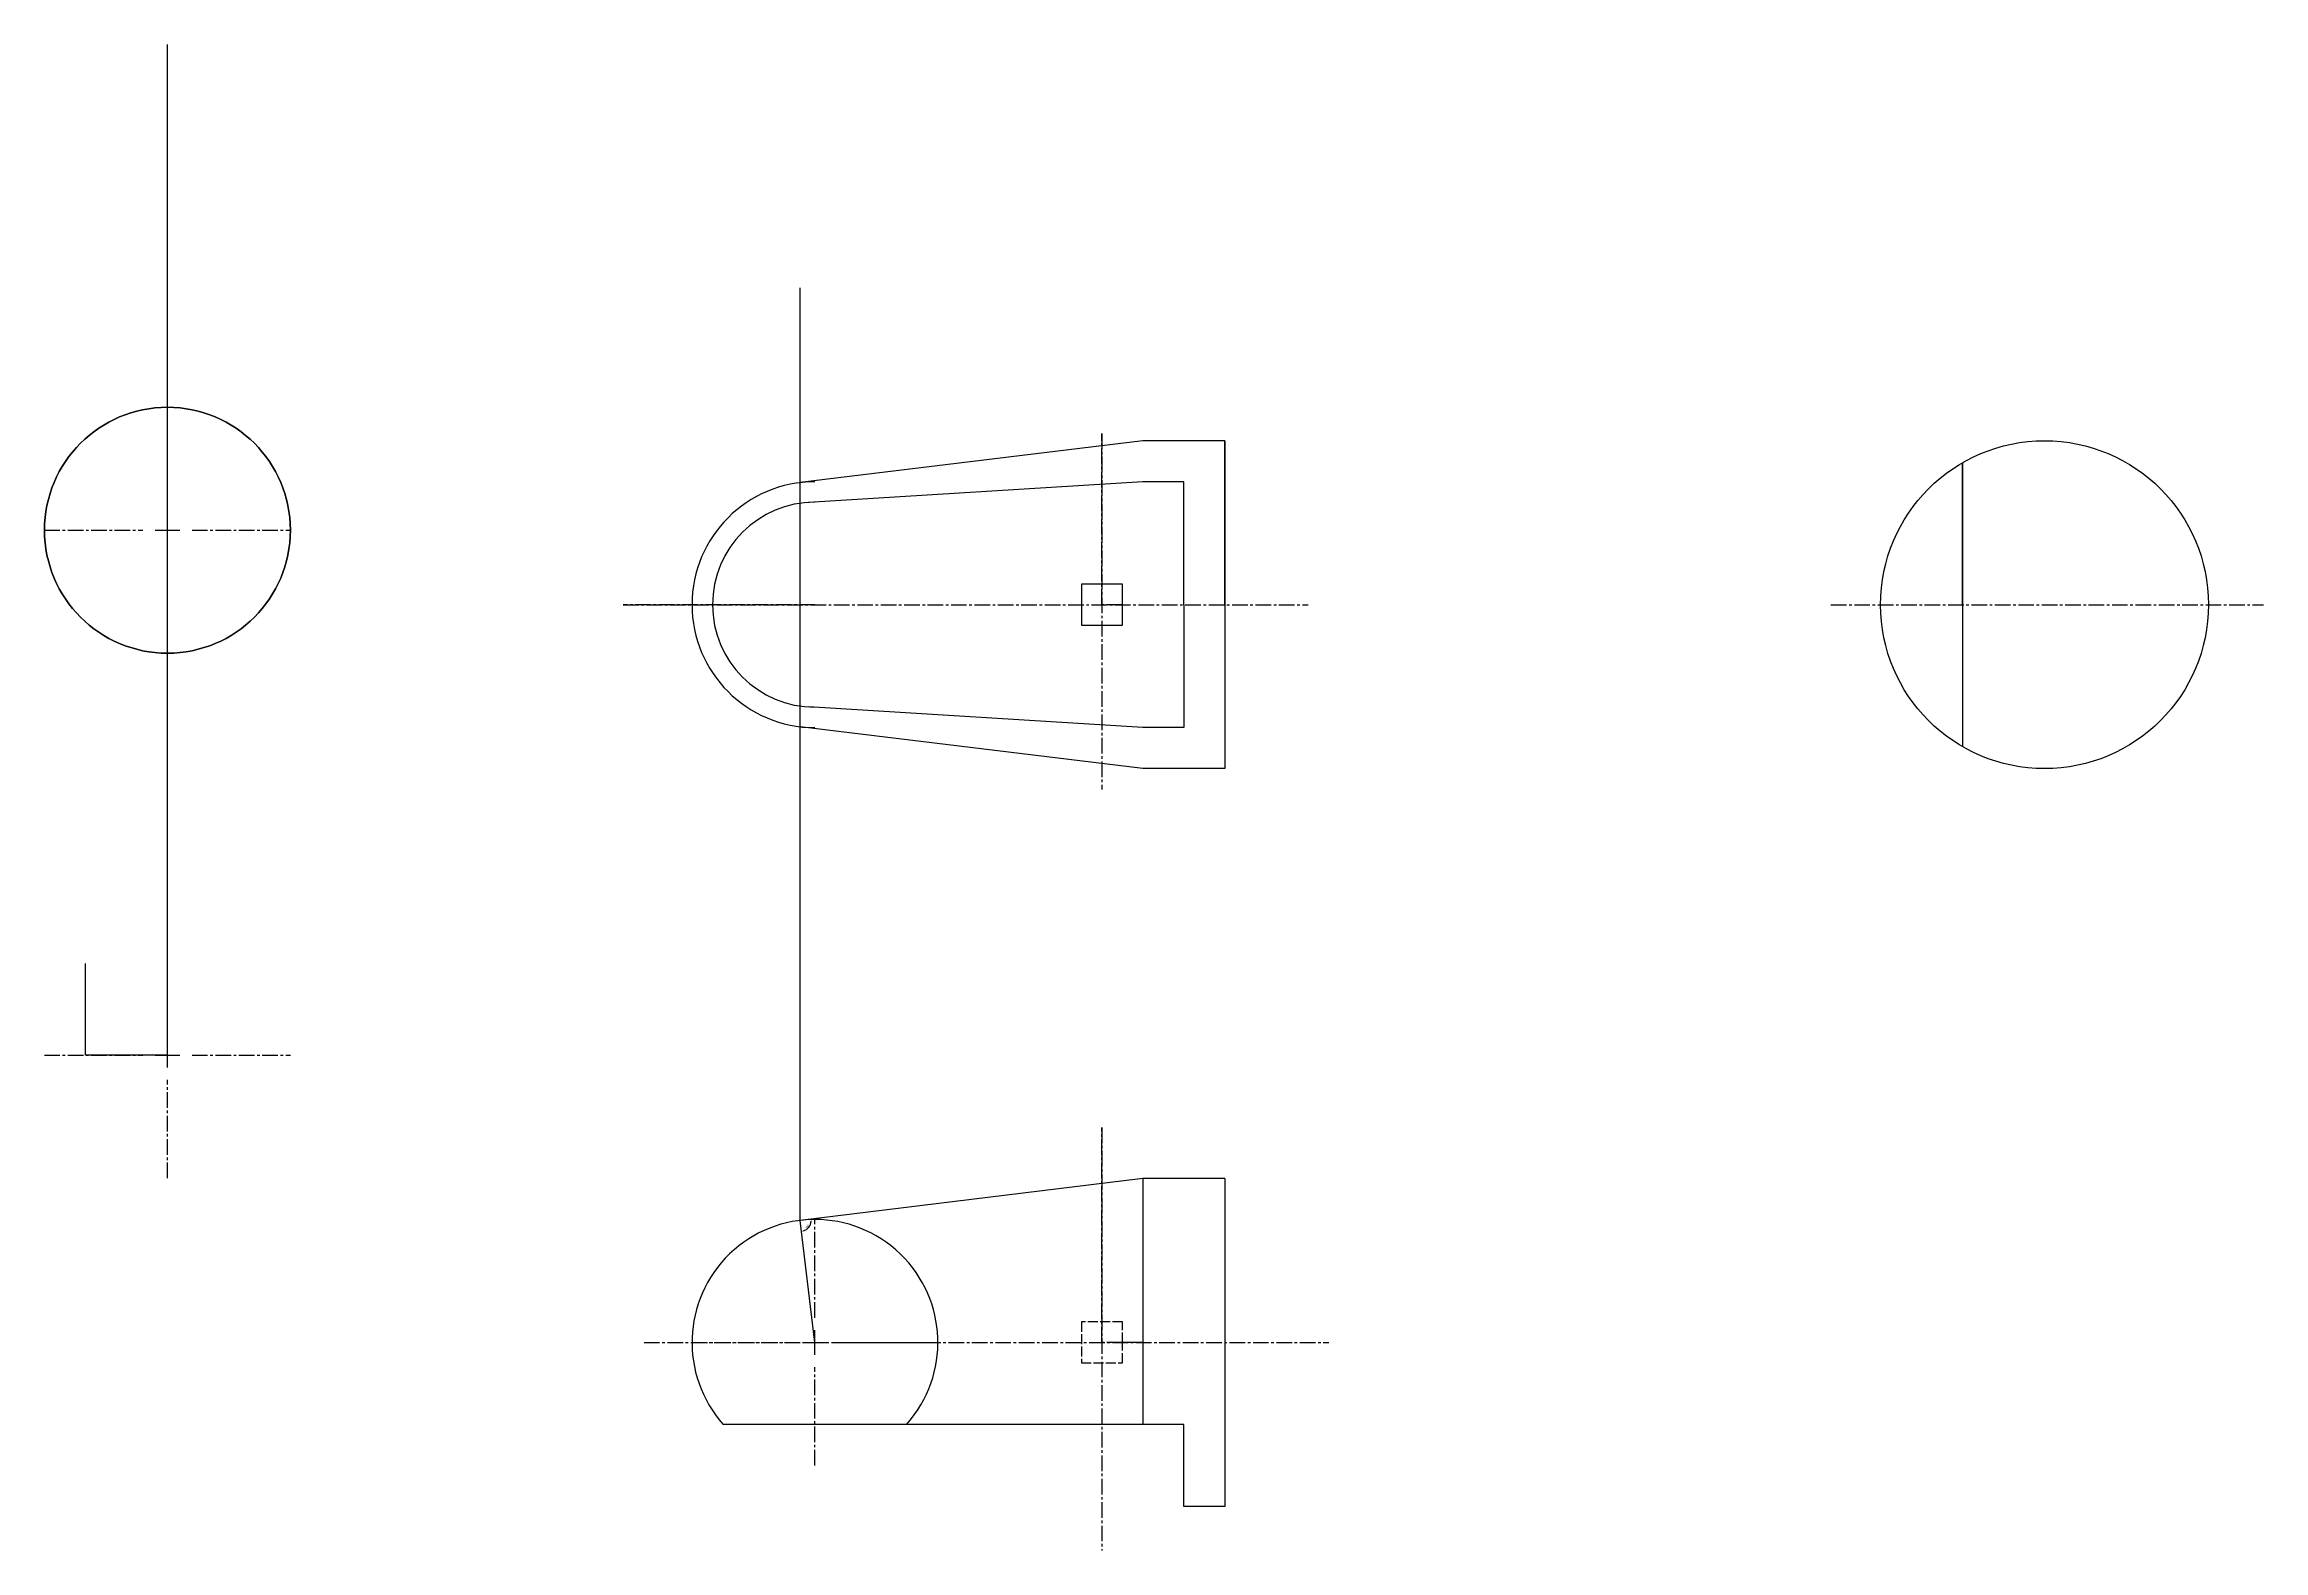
# Model space of a CAD drawing. Header units: millimetres. Extents: x 3507 to 6215, y 862 to 2699.
import ezdxf

# ---------------------------------------------------------------- set-up
doc = ezdxf.new("R2010")
doc.units = ezdxf.units.MM
doc.header["$PDMODE"] = 34
doc.linetypes.add('ACAD_ISO02W100', pattern=[15, 12, -3])
doc.linetypes.add('CENTER2', pattern=[28.575, 19.05, -3.175, 3.175, -3.175])
doc.styles.get("Standard").update_dxf_attribs({"font": ''})
doc.styles.get('Standard').set_extended_font_data('SimSun')
doc.dimstyles.new('ISO-25', dxfattribs={"dimtxt": 2.5, "dimasz": 2.5, "dimexe": 1.25, "dimexo": 0.625, "dimtad": 1, "dimtxsty": 'Standard', "dimcen": 2.5, "dimadec": 0, "dimazin": 0, "dimtfac": 1, "dimtmove": 0, "dimatfit": 3, "dimfxl": 1, "dimarcsym": 0})

# ---------------------------------------------------------------- blocks, each defined once
blk = doc.blocks.new('*U2')
at = {"color": 0, "linetype": 'CENTER2', "transparency": 16777216}
for p, q in [((0, 30), (0, 150.12)), ((-150.12, 0), (-30, 0)), ((30, 0), (150.12, 0)), ((0, -150.12), (0, -30))]:
    blk.add_line(p, q, dxfattribs=at)
at = {"color": 0, "linetype": 'Continuous', "transparency": 16777216}
for p, q in [((-15, 0), (15, 0)), ((0, -15), (0, 15))]:
    blk.add_line(p, q, dxfattribs=at)
blk = doc.blocks.new('*U3')
at = {"color": 0, "linetype": 'CENTER2', "transparency": 16777216}
for p, q in [((0, 30), (0, 150.12)), ((-150.12, 0), (-30, 0)), ((30, 0), (150.12, 0)), ((0, -150.12), (0, -30))]:
    blk.add_line(p, q, dxfattribs=at)
at = {"color": 0, "linetype": 'Continuous', "transparency": 16777216}
for p, q in [((-15, 0), (15, 0)), ((0, -15), (0, 15))]:
    blk.add_line(p, q, dxfattribs=at)
blk = doc.blocks.new('*U4')
at = {"color": 0, "linetype": 'CENTER2', "transparency": 16777216}
for p, q in [((0, 30), (0, 150.12)), ((-150.12, 0), (-30, 0)), ((30, 0), (150.12, 0)), ((0, -150.12), (0, -30))]:
    blk.add_line(p, q, dxfattribs=at)
at = {"color": 0, "linetype": 'Continuous', "transparency": 16777216}
for p, q in [((-15, 0), (15, 0)), ((0, -15), (0, 15))]:
    blk.add_line(p, q, dxfattribs=at)
blk = doc.blocks.new('*U5')
at = {"color": 0, "linetype": 'CENTER2', "transparency": 16777216}
for p, q in [((0, 30), (0, 150.12)), ((-150.12, 0), (-30, 0)), ((30, 0), (150.12, 0)), ((0, -150.12), (0, -30))]:
    blk.add_line(p, q, dxfattribs=at)
at = {"color": 0, "linetype": 'Continuous', "transparency": 16777216}
for p, q in [((-15, 0), (15, 0)), ((0, -15), (0, 15))]:
    blk.add_line(p, q, dxfattribs=at)
blk = doc.blocks.new('*U6')
at = {"color": 0, "linetype": 'CENTER2', "transparency": 16777216}
for p, q in [((0, 30), (0, 150.12)), ((-150.12, 0), (-30, 0)), ((30, 0), (150.12, 0)), ((0, -150.12), (0, -30))]:
    blk.add_line(p, q, dxfattribs=at)
at = {"color": 0, "linetype": 'Continuous', "transparency": 16777216}
for p, q in [((-15, 0), (15, 0)), ((0, -15), (0, 15))]:
    blk.add_line(p, q, dxfattribs=at)
blk = doc.blocks.new('*U7')
at = {"color": 0, "linetype": 'CENTER2', "transparency": 16777216}
for p, q in [((0, 30), (0, 150.12)), ((-150.12, 0), (-30, 0)), ((30, 0), (150.12, 0)), ((0, -150.12), (0, -30))]:
    blk.add_line(p, q, dxfattribs=at)
at = {"color": 0, "linetype": 'Continuous', "transparency": 16777216}
for p, q in [((-15, 0), (15, 0)), ((0, -15), (0, 15))]:
    blk.add_line(p, q, dxfattribs=at)
blk = doc.blocks.new('*D9')
at = {"color": 0, "lineweight": -2, "transparency": 16777216}
blk.add_arc((4429.2, 1264.7), 13.5, 287.5555, 356.3796, dxfattribs=at)
at = {"color": 0, "transparency": 16777216}
for points in [[(4433.4, 1251.3), (4433.2, 1252.2), (4430.8, 1251.2)], [(4442.3, 1263.8), (4443.1, 1263.8), (4442.6, 1266.3)]]:
    blk.add_solid(points, dxfattribs=at)
at = {"layer": 'Defpoints', "color": 0, "transparency": 16777216}
for p in [(4847.4, 1315.8), (4429.2, 1264.7), (4429.2, 1264.7), (4437.3, 1253.8), (4447.4, 1115.8)]:
    blk.add_point(p, dxfattribs=at)
at = {"color": 0, "transparency": 16777216, "insert": (4438.4, 1257.5), "char_height": 2.5, "attachment_point": 5, "rotation": 51.9676}
blk.add_mtext('90°', dxfattribs=at)

msp = doc.modelspace()

# ---------------------------------------------------------------- linework, layer by layer
for p, q in [((3657.445, 1466.236), (3657.445, 2699.274)), ((4429.199, 1264.663), (4429.199, 2402.241)), ((4847.396, 2215.77), (4429.199, 2164.663)), ((4947.396, 2215.77), (4847.396, 2215.77)), ((4947.396, 2115.77), (4947.396, 2215.77)), ((4947.396, 2215.77), (4947.396, 1815.77)), ((5847.396, 2015.77), (5847.396, 2188.975)), ((5847.396, 2188.975), (5847.396, 1842.565)), ((4847.396, 2165.77), (4439.673, 2140.532)), ((4897.396, 2165.77), (4847.396, 2165.77)), ((4897.396, 2015.77), (4897.396, 2165.77)), ((4947.396, 2015.77), (4947.396, 2115.77)), ((4822.396, 2040.77), (4772.396, 2040.77)), ((4772.396, 2040.77), (4772.396, 1990.77)), ((4822.396, 2015.77), (4822.396, 2040.77)), ((4822.396, 1990.77), (4822.396, 2015.77)), ((4897.396, 2015.77), (4897.396, 1865.77)), ((4772.396, 1990.77), (4822.396, 1990.77)), ((4847.396, 1865.77), (4439.673, 1891.009)), ((4847.396, 1815.77), (4429.199, 1866.878)), ((4897.396, 1865.77), (4847.396, 1865.77)), ((4947.396, 1815.77), (4847.396, 1815.77)), ((3557.445, 1466.236), (3557.445, 1578.04)), ((3657.445, 1466.236), (3557.445, 1466.236)), ((4847.396, 1315.77), (4429.199, 1264.663)), ((4947.396, 1315.77), (4847.396, 1315.77)), ((4847.396, 1315.77), (4847.396, 1015.77)), ((4947.396, 1315.77), (4947.396, 915.77)), ((4947.396, 1315.77), (4947.396, 1115.77)), ((4447.396, 1115.77), (4429.199, 1264.663)), ((4847.396, 1115.77), (4822.396, 1115.77)), ((4847.396, 1115.77), (4822.396, 1115.77)), ((4897.396, 1015.77), (4335.592, 1015.77)), ((4897.396, 915.77), (4897.396, 1015.77)), ((4947.396, 915.77), (4897.396, 915.77))]:
    msp.add_line(p, q)
at = {"linetype": 'CENTER2'}
for p, q in [((4797.396, 2015.77), (4797.396, 2224.617)), ((4797.396, 2224.617), (4797.396, 1790.496)), ((4447.396, 2015.77), (4213.351, 2015.77)), ((4213.351, 2015.77), (5048.961, 2015.77)), ((4822.396, 2015.77), (4797.396, 2015.77)), ((5686.878, 2015.77), (6214.712, 2015.77)), ((4797.396, 1115.77), (4797.396, 1378.019)), ((4797.396, 1378.019), (4797.396, 861.834)), ((4238.863, 1115.77), (5074.365, 1115.77)), ((4822.396, 1115.77), (4797.396, 1115.77))]:
    msp.add_line(p, q, dxfattribs=at)
at = {"linetype": 'ACAD_ISO02W100'}
for p, q in [((4822.396, 1140.77), (4772.396, 1140.77)), ((4772.396, 1140.77), (4772.396, 1090.77)), ((4822.396, 1115.77), (4822.396, 1140.77)), ((4822.396, 1090.77), (4822.396, 1115.77)), ((4772.396, 1090.77), (4822.396, 1090.77))]:
    msp.add_line(p, q, dxfattribs=at)
for centre, radius in [((3657.445, 2106.596), 150), ((5947.396, 2015.77), 200)]:
    msp.add_circle(centre, radius)
at = {"extrusion": (0, 0, -1)}
msp.add_circle((-3657.445, 2106.596), 150, dxfattribs=at)
for centre, radius, start, end in [((4447.396, 2015.77), 150, 90, 270), ((4447.396, 2015.77), 125, 90, 270), ((4447.396, 1115.77), 150, 318.189685, 221.810315)]:
    msp.add_arc(centre, radius, start, end)
msp.add_point((3657.445, 2106.596))

# ---------------------------------------------------------------- block references
at = {"linetype": 'CENTER2'}
for name, p in [('*U2', (3657.445, 2106.596)), ('*U3', (3657.445, 1466.236, -50)), ('*U4', (4447.396, 1115.77)), ('*U5', (4447.396, 1115.77)), ('*U6', (4447.396, 1115.77)), ('*U7', (4447.396, 1115.77))]:
    msp.add_blockref(name, p, dxfattribs=at)

# ---------------------------------------------------------------- dimensions: what is measured, and where the dimension line sits
dim = msp.add_angular_dim_2l(base=(4437.347, 1253.838), line1=((4447.396, 1115.77), (4429.199, 1264.663)), line2=((4847.396, 1315.77), (4429.199, 1264.663)), dimstyle='ISO-25')
dim.commit()
dim.dimension.update_dxf_attribs({"geometry": '*D9', "text_midpoint": (4438.394, 1257.471)})

doc.saveas('drawing.dxf')
